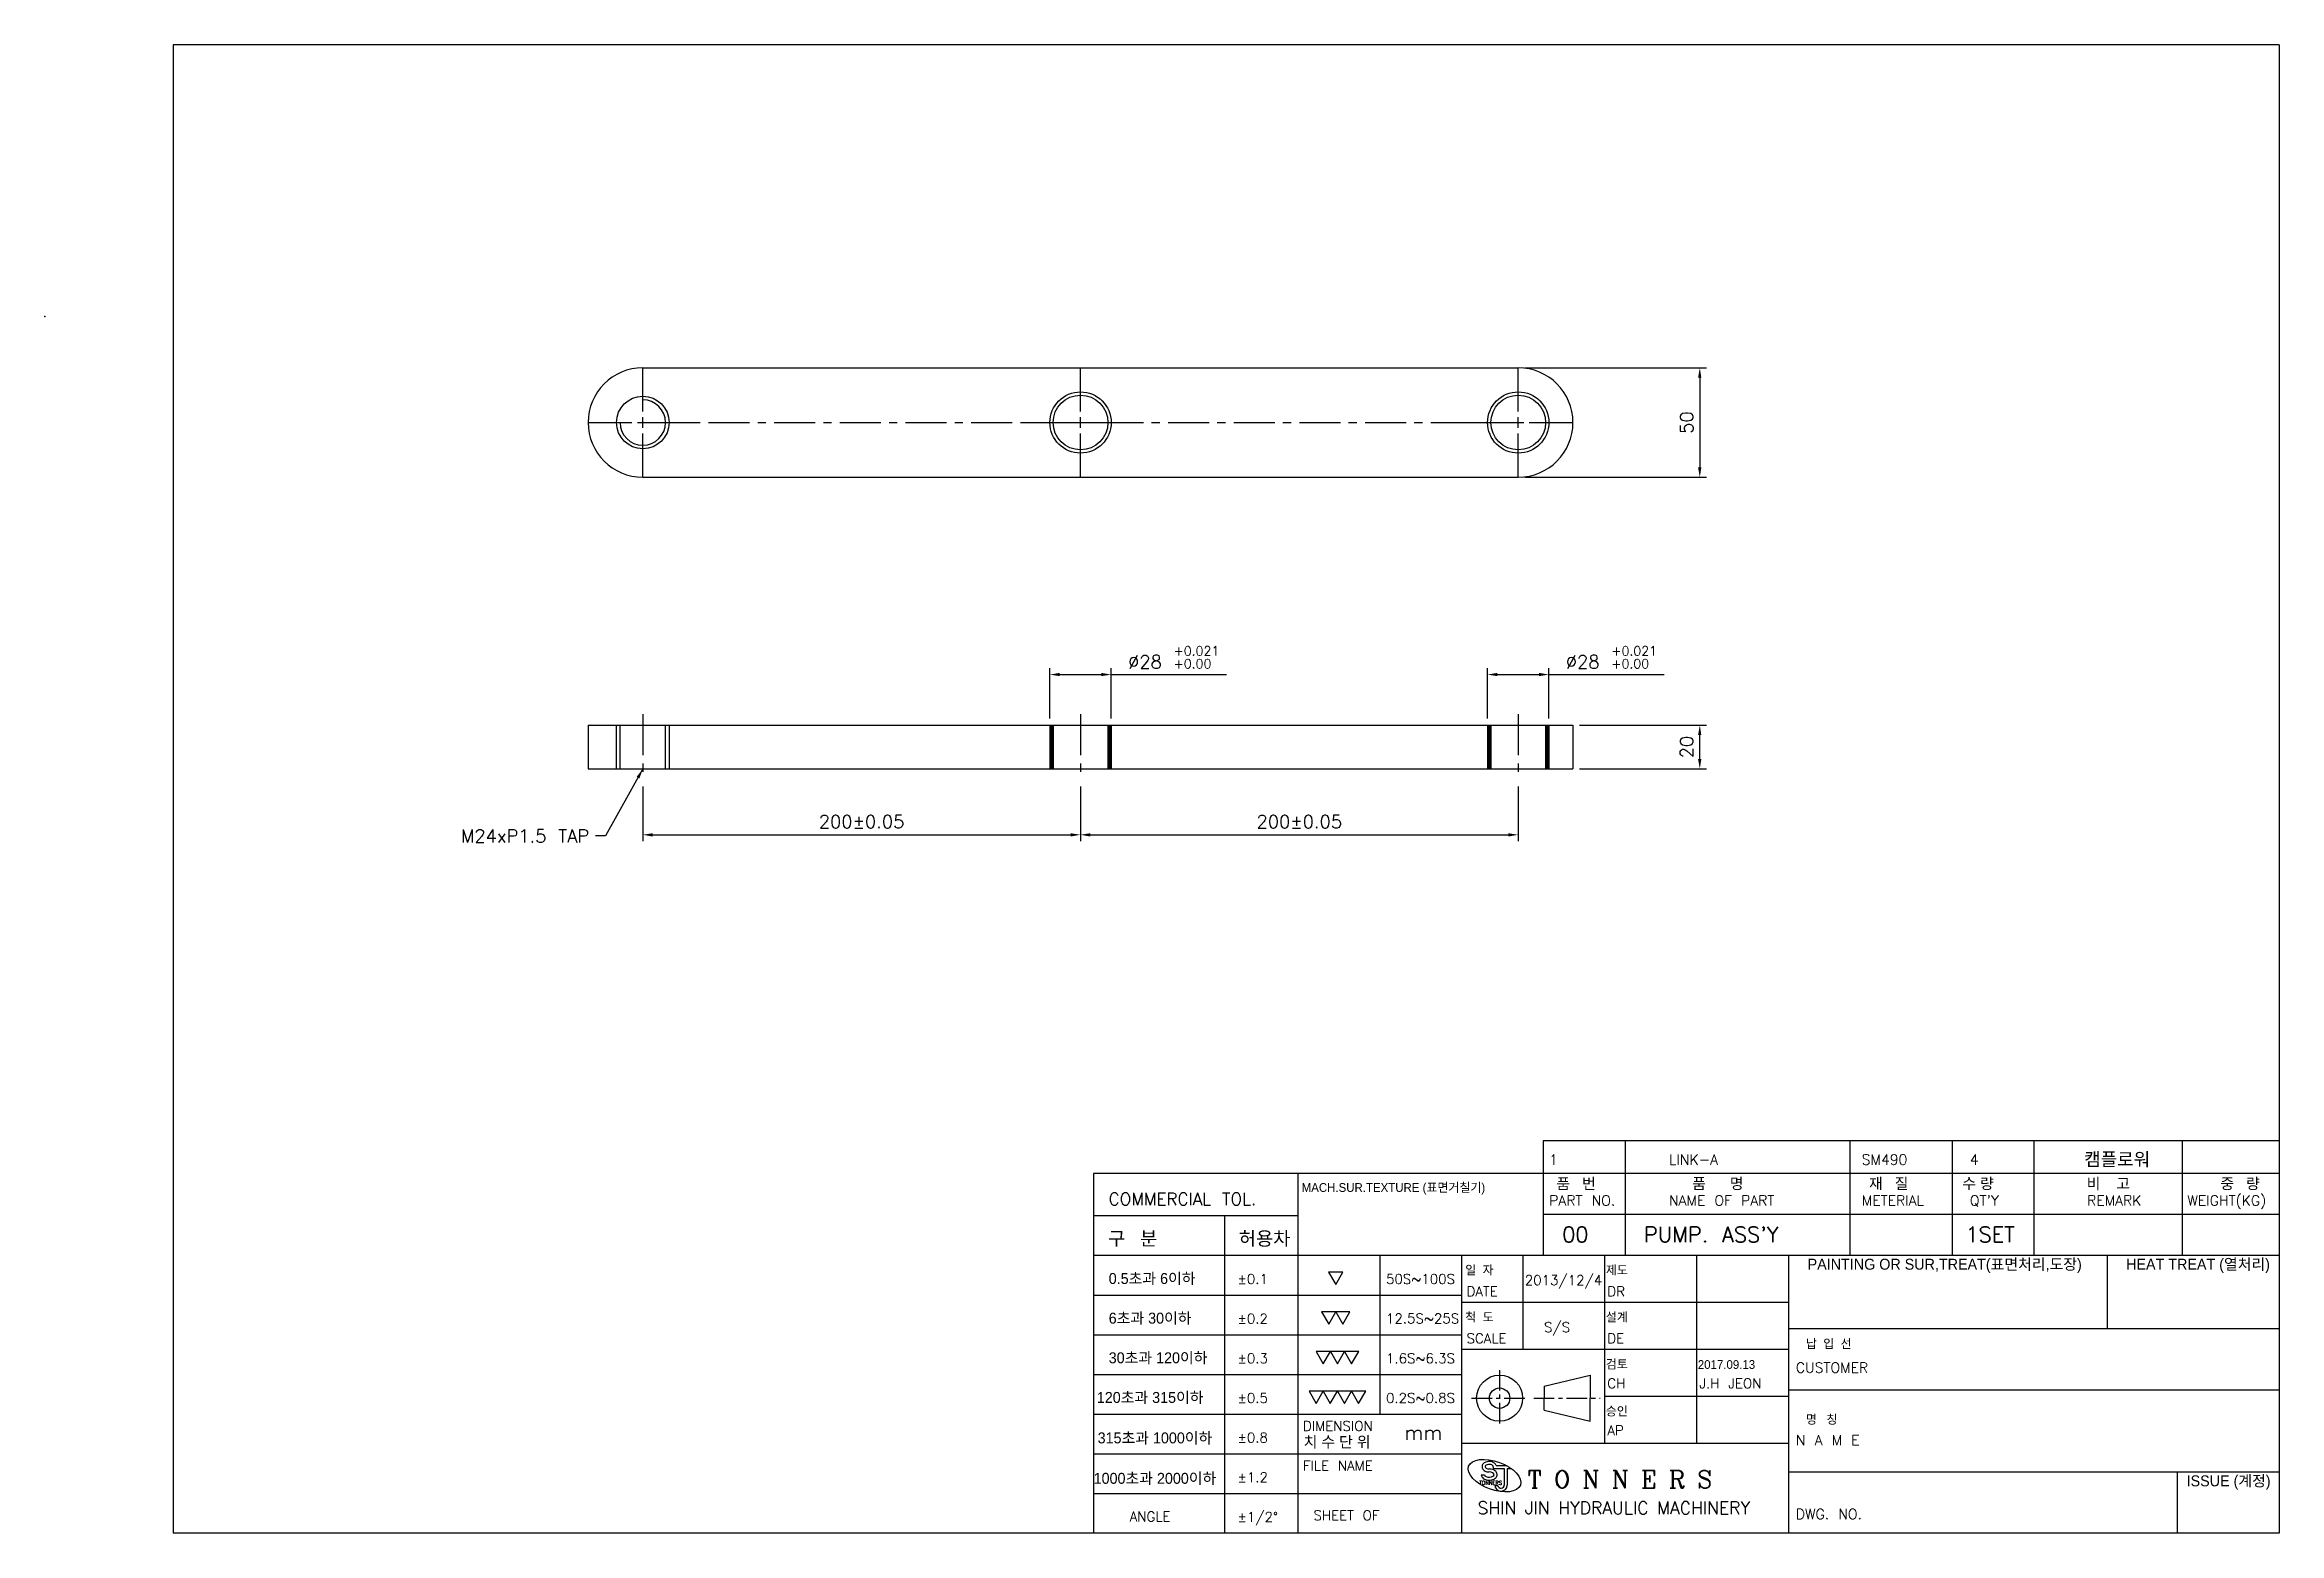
# Model space of a CAD drawing. Extents: x 2001 to 8872, y 8514 to 11880.
# Drawn here: x 2001 to 3022, y 8528 to 9208 of the extents above; entities that cross this region are included whole.
import ezdxf

# ---------------------------------------------------------------- set-up
doc = ezdxf.new("R2010")
doc.units = 0
doc.header["$LTSCALE"] = 15
doc.header["$MEASUREMENT"] = 0
for name, pattern in [('CENTER', [2, 1.25, -0.25, 0.25, -0.25]), ('CENTER2', [28.575, 19.05, -3.175, 3.175, -3.175]), ('PHANTOM2', [31.75, 15.875, -3.175, 3.175, -3.175, 3.175, -3.175])]:
    doc.linetypes.add(name, pattern=pattern)
for name, color, linetype in [('1', 1, 'CENTER'), ('3', 3, 'Continuous'), ('4', 4, 'Continuous'), ('DG', 4, 'Continuous'), ('RD', 1, 'Continuous')]:
    doc.layers.add(name, color=color, linetype=linetype)
doc.styles.add('HSG', font='romans.shx', dxfattribs={"bigfont": 'whgtxt.shx'})
doc.styles.add('ROMANC', font='romanc', dxfattribs={"height": 2})
doc.styles.add('ROMANS', font='txt.shx', dxfattribs={"bigfont": 'whgtxt.shx'})
doc.styles.get("Standard").update_dxf_attribs({"font": 'txt.shx'})
doc.dimstyles.new('ISO-25', dxfattribs={"dimtxt": 2.5, "dimasz": 2.5, "dimexe": 1.25, "dimexo": 0.625, "dimtad": 1, "dimtoh": 1, "dimdsep": 46, "dimtxsty": 'Standard', "dimcen": 2.5, "dimclrt": 6, "dimadec": 0, "dimazin": 0, "dimtfac": 1, "dimtmove": 0, "dimatfit": 3, "dimfxl": 1, "dimarcsym": 0})

msp = doc.modelspace()

# ---------------------------------------------------------------- texts
for s, height, p in [('1', 4.6708, (2688.77319, 8696.50232)), ('LINK-A', 4.670801, (2743.48343, 8696.50232)), ('SM490', 4.670801, (2831.5942, 8696.50232)), ('4', 4.6708, (2880.99919, 8696.50232)), ('COMMERCIAL TOL.', 5.6049611, (2487.48769, 8678.02521)), ('PART NO.', 4.670801, (2688.77319, 8677.81912)), ('NAME OF PART', 4.6708009, (2743.48343, 8677.81912)), ('METERIAL', 4.670801, (2831.5942, 8677.81912)), ("QT'Y", 4.670801, (2880.99919, 8677.81912)), ('REMARK', 4.670801, (2934.55359, 8677.81912)), ('WEIGHT(KG)', 4.670801, (2980.38406, 8677.81912)), ('00', 7.006201, (2694.73258, 8661.11204)), ("PUMP. ASS'Y", 7.0062013, (2732.09899, 8661.11204)), ('1SET', 7.006201, (2878.98534, 8661.11204)), ('%%P0.1', 4.483969, (2546.41741, 8642.00501)), ('50S~100S', 4.483969, (2614.21435, 8642.00501)), ('DATE', 4.483969, (2651.00968, 8636.34271)), ('2013/12/4', 4.483969, (2677.63441, 8641.46568)), ('DR', 4.483969, (2715.33481, 8636.34271)), ('%%P0.2', 4.483969, (2546.41741, 8623.8823)), ('12.5S~25S', 4.483969, (2614.21435, 8623.97572)), ('SCALE', 4.483969, (2651.00968, 8614.85703)), ('S/S', 4.483969, (2686.43511, 8619.98)), ('DE', 4.483969, (2715.33481, 8614.85703)), ('%%P0.3', 4.483969, (2546.41741, 8605.75959)), ('1.6S~6.3S', 4.483969, (2614.21435, 8605.75959)), ('CH', 4.483969, (2715.33481, 8594.3055)), ('J.H JEON', 4.483969, (2757.37202, 8594.3055)), ('CUSTOMER', 4.670801, (2801.48683, 8601.41665)), ('%%P0.5', 4.483969, (2546.41741, 8587.63689)), ('0.2S~0.8S', 4.483969, (2614.21435, 8587.63689)), ('DIMENSION', 4.483969, (2576.27687, 8574.84166)), ('AP', 4.483969, (2715.33481, 8572.81982)), ('%%P0.8', 4.483969, (2546.41741, 8569.51418)), ('mm', 6.725953, (2622.65022, 8570.70448)), ('N A M E', 4.670801, (2801.48683, 8568.26623)), ('FILE NAME', 4.483969, (2576.27687, 8556.71895)), ('%%P1.2', 4.483969, (2546.41741, 8551.39147)), ('ANGLE', 4.483969, (2497.11031, 8533.45005)), ('%%P1/2%%D', 4.483969, (2546.41741, 8533.26877)), ('SHEET OF', 4.483969, (2581.08786, 8534.01661)), ('DWG. NO.', 4.670801, (2801.48683, 8534.5019))]:
    msp.add_text(s, height=height).set_placement(p)
at = {"linetype": 'Continuous', "style": 'ROMANC'}
msp.add_text('T O N N E R S', height=8.0039234, dxfattribs=at).set_placement((2678.89347, 8548.65829))
at = {"layer": '3'}
for s, height, style, p in [('TONNERS', 1.702158, 'ROMANS', (2656.84407, 8550.25601)), ('SHIN JIN HYDRAULIC MACHINERY', 5.7311719, 'HSG', (2656.06743, 8536.77131))]:
    msp.add_text(s, height=height, dxfattribs=dict(at, style=style)).set_placement(p)
at = {"layer": '3', "color": 7, "attachment_point": 4}
for s, insert, char_height in [('\\f굴림|b0|i0|c129|p2;품   번', (2692.05448, 8687.63076), 5.00175), ('\\f굴림|b0|i0|c129|p2;품      명', (2754.12412, 8687.63076), 5.00175), ('\\f굴림|b0|i0|c129|p2;재   질', (2834.88943, 8687.63076), 5.00175), ('\\f굴림|b0|i0|c129|p2;수 량', (2877.51922, 8687.63076), 5.00175), ('\\f굴림|b0|i0|c129|p2;비    고', (2934.35893, 8687.63076), 5.00175), ('\\f굴림|b0|i0|c129|p2;중   량', (2995.46162, 8687.63076), 5.00175), ('\\f굴림|b0|i0|c129|p2;MACH.SUR.TEXTURE (표면거칠기)', (2575.68555, 8685.4761), 4.0014), ('\\f굴림|b0|i0|c129|p2;구   분', (2487.20088, 8662.42452), 6.2521875), ('\\f굴림|b0|i0|c129|p2;허용차', (2546.98713, 8662.42452), 6.2521875), ('\\f굴림|b0|i0|c129|p2;일  자', (2650.41837, 8648.1097), 4.0014), ('\\f굴림|b0|i0|c129|p2;제도', (2714.65045, 8648.1097), 4.0014), ('\\f굴림|b0|i0|c129|p2;PAINTING OR SUR,TREAT(표면처리,도장)', (2806.86463, 8650.26435), 5.00175), ('\\f굴림|b0|i0|c129|p2;HEAT TREAT (열처리)', (2952.39321, 8650.26435), 5.00175), ('\\f굴림|b0|i0|c129|p2;0.5초과 6이하', (2487.52432, 8644.21512), 5.00175), ('\\f굴림|b0|i0|c129|p2;6초과 30이하', (2487.52432, 8626.09241), 5.00175), ('\\f굴림|b0|i0|c129|p2;척  도', (2650.41837, 8626.62401), 4.0014), ('\\f굴림|b0|i0|c129|p2;설계', (2714.65045, 8626.62401), 4.0014), ('\\f굴림|b0|i0|c129|p2;30초과 120이하', (2487.52432, 8607.9697), 5.00175), ('\\f굴림|b0|i0|c129|p2;검토', (2714.65045, 8605.13833), 4.0014), ('\\f굴림|b0|i0|c129|p2;납  입  선', (2806.06603, 8614.47993), 4.0014), ('{\\fGulim|b0|i0|c129|p2;2017.09.13}', (2756.68766, 8605.13833), 4.0014), ('\\f굴림|b0|i0|c129|p2;120초과 315이하', (2482.08644, 8589.84699), 5.00175), ('\\f굴림|b0|i0|c129|p2;승인', (2714.65045, 8583.65264), 4.0014), ('\\f굴림|b0|i0|c129|p2;명   칭', (2806.06603, 8579.89234), 4.0014), ('\\f굴림|b0|i0|c129|p2;315초과 1000이하', (2482.44897, 8571.36207), 5.00175), ('\\f굴림|b0|i0|c129|p2;치 수 단 위', (2576.59004, 8569.551), 5.00175), ('\\f굴림|b0|i0|c129|p2;1000초과 2000이하', (2480.63104, 8552.87715), 5.00175), ('\\f굴림|b0|i0|c129|p2;ISSUE (계정)', (2980.02554, 8551.24337), 5.00175)]:
    msp.add_mtext(s, dxfattribs=dict(at, insert=insert, char_height=char_height))
at = {"layer": '4', "color": 7, "linetype": 'PHANTOM2', "insert": (2250.08511, 8843.74441), "char_height": 6, "attachment_point": 9}
msp.add_mtext('M24xP1.5 TAP', dxfattribs=at)
at = {"layer": '4', "color": 6, "linetype": 'PHANTOM2', "insert": (2933.23202, 8702.00847), "char_height": 6, "width": 31.9110519, "attachment_point": 1}
msp.add_mtext('캠플로워', dxfattribs=at)

# ---------------------------------------------------------------- blocks, each defined once
blk = doc.blocks.new('*U309')
at = {"layer": '4', "color": 0, "linetype": 'CENTER2', "transparency": 16777216}
for p, q in [((0, 5), (0, 25.12)), ((-25.12, 0), (-5, 0)), ((5, 0), (25.12, 0)), ((0, -25.12), (0, -5))]:
    blk.add_line(p, q, dxfattribs=at)
at = {"layer": '4', "color": 0, "linetype": 'Continuous', "transparency": 16777216}
for p, q in [((-2.5, 0), (2.5, 0)), ((0, -2.5), (0, 2.5))]:
    blk.add_line(p, q, dxfattribs=at)
blk = doc.blocks.new('*U310')
at = {"layer": '4', "color": 0, "linetype": 'CENTER2', "transparency": 16777216}
for p, q in [((0, 5), (0, 25.12)), ((-25.12, 0), (-5, 0)), ((5, 0), (25.12, 0)), ((0, -25.12), (0, -5))]:
    blk.add_line(p, q, dxfattribs=at)
at = {"layer": '4', "color": 0, "linetype": 'Continuous', "transparency": 16777216}
for p, q in [((-2.5, 0), (2.5, 0)), ((0, -2.5), (0, 2.5))]:
    blk.add_line(p, q, dxfattribs=at)
blk = doc.blocks.new('*U311')
at = {"layer": '4', "color": 0, "linetype": 'CENTER2', "transparency": 16777216}
for p, q in [((0, 5), (0, 25.12)), ((-25.12, 0), (-5, 0)), ((5, 0), (25.12, 0)), ((0, -25.12), (0, -5))]:
    blk.add_line(p, q, dxfattribs=at)
at = {"layer": '4', "color": 0, "linetype": 'Continuous', "transparency": 16777216}
for p, q in [((-2.5, 0), (2.5, 0)), ((0, -2.5), (0, 2.5))]:
    blk.add_line(p, q, dxfattribs=at)
blk = doc.blocks.new('*U312')
at = {"layer": '1', "color": 0, "transparency": 16777216}
blk.add_line((0, 15), (0, -15), dxfattribs=at)
blk = doc.blocks.new('*U313')
at = {"layer": '1', "color": 0, "transparency": 16777216}
blk.add_line((0, 15), (0, -15), dxfattribs=at)
blk = doc.blocks.new('*U314')
at = {"layer": '1', "color": 0, "transparency": 16777216}
blk.add_line((0, 15), (0, -15), dxfattribs=at)
blk = doc.blocks.new('*D315')
at = {"layer": '4', "color": 4, "lineweight": -2, "transparency": 16777216}
for p, q in [((2677.6, 9060.7), (2760.6, 9060.7)), ((2757.6, 9056.2), (2757.6, 9015.2)), ((2677.6, 9010.7), (2760.6, 9010.7))]:
    blk.add_line(p, q, dxfattribs=at)
at = {"layer": '4', "color": 4, "transparency": 16777216}
for points in [[(2756.8, 9056.2), (2758.3, 9056.2), (2757.6, 9060.7)], [(2756.8, 9015.2), (2758.3, 9015.2), (2757.6, 9010.7)]]:
    blk.add_solid(points, dxfattribs=at)
at = {"layer": 'Defpoints', "color": 0, "transparency": 16777216}
for p in [(2674.6, 9060.7), (2674.6, 9010.7), (2757.6, 9010.7)]:
    blk.add_point(p, dxfattribs=at)
at = {"layer": '4', "color": 7, "transparency": 16777216, "insert": (2751.6, 9035.7), "char_height": 6, "attachment_point": 5, "rotation": 90}
blk.add_mtext('50', dxfattribs=at)
blk = doc.blocks.new('*D316')
at = {"layer": '4', "color": 4, "lineweight": -2, "transparency": 16777216}
for p, q in [((2702.6, 8897.4), (2760.6, 8897.4)), ((2757.6, 8881.9), (2757.6, 8892.9)), ((2702.6, 8877.4), (2760.6, 8877.4))]:
    blk.add_line(p, q, dxfattribs=at)
at = {"layer": '4', "color": 4, "transparency": 16777216}
for points in [[(2756.8, 8892.9), (2758.3, 8892.9), (2757.6, 8897.4)], [(2756.8, 8881.9), (2758.3, 8881.9), (2757.6, 8877.4)]]:
    blk.add_solid(points, dxfattribs=at)
at = {"layer": 'Defpoints', "color": 0, "transparency": 16777216}
for p in [(2699.6, 8897.4), (2757.6, 8897.4), (2699.6, 8877.4)]:
    blk.add_point(p, dxfattribs=at)
at = {"layer": '4', "color": 7, "transparency": 16777216, "insert": (2751.6, 8887.4), "char_height": 6, "attachment_point": 5, "rotation": 90}
blk.add_mtext('20', dxfattribs=at)
blk = doc.blocks.new('*D317')
at = {"layer": '4', "color": 4, "lineweight": -2, "transparency": 16777216}
for p, q in [((2274.6, 8869.4), (2274.6, 8844.3)), ((2474.6, 8869.4), (2474.6, 8844.3)), ((2279.1, 8847.3), (2470.1, 8847.3))]:
    blk.add_line(p, q, dxfattribs=at)
at = {"layer": '4', "color": 4, "transparency": 16777216}
for points in [[(2279.1, 8848), (2279.1, 8846.5), (2274.6, 8847.3)], [(2470.1, 8848), (2470.1, 8846.5), (2474.6, 8847.3)]]:
    blk.add_solid(points, dxfattribs=at)
at = {"layer": 'Defpoints', "color": 0, "transparency": 16777216}
for p in [(2274.6, 8872.4), (2474.6, 8872.4), (2474.6, 8847.3)]:
    blk.add_point(p, dxfattribs=at)
at = {"layer": '4', "color": 7, "transparency": 16777216, "insert": (2374.6, 8853.3), "char_height": 6, "attachment_point": 5}
blk.add_mtext('200%%P0.05', dxfattribs=at)
blk = doc.blocks.new('*D318')
at = {"layer": '4', "color": 4, "lineweight": -2, "transparency": 16777216}
for p, q in [((2474.6, 8869.4), (2474.6, 8844.3)), ((2674.6, 8869.4), (2674.6, 8844.3)), ((2479.1, 8847.3), (2670.1, 8847.3))]:
    blk.add_line(p, q, dxfattribs=at)
at = {"layer": '4', "color": 4, "transparency": 16777216}
for points in [[(2479.1, 8848), (2479.1, 8846.5), (2474.6, 8847.3)], [(2670.1, 8848), (2670.1, 8846.5), (2674.6, 8847.3)]]:
    blk.add_solid(points, dxfattribs=at)
at = {"layer": 'Defpoints', "color": 0, "transparency": 16777216}
for p in [(2474.6, 8872.4), (2674.6, 8872.4), (2674.6, 8847.3)]:
    blk.add_point(p, dxfattribs=at)
at = {"layer": '4', "color": 7, "transparency": 16777216, "insert": (2574.6, 8853.3), "char_height": 6, "attachment_point": 5}
blk.add_mtext('200%%P0.05', dxfattribs=at)
blk = doc.blocks.new('*D320')
at = {"layer": '4', "color": 4, "lineweight": -2, "transparency": 16777216}
for p, q in [((2460.6, 8900.4), (2460.6, 8923.5)), ((2465.1, 8920.5), (2484.1, 8920.5)), ((2488.6, 8900.4), (2488.6, 8923.5)), ((2488.6, 8920.5), (2541.3, 8920.5))]:
    blk.add_line(p, q, dxfattribs=at)
at = {"layer": '4', "color": 4, "transparency": 16777216}
for points in [[(2465.1, 8921.3), (2465.1, 8919.8), (2460.6, 8920.5)], [(2484.1, 8921.3), (2484.1, 8919.8), (2488.6, 8920.5)]]:
    blk.add_solid(points, dxfattribs=at)
at = {"layer": 'Defpoints', "color": 0, "transparency": 16777216}
for p in [(2488.6, 8920.5), (2460.6, 8897.4), (2488.6, 8897.4)]:
    blk.add_point(p, dxfattribs=at)
at = {"layer": '4', "color": 7, "transparency": 16777216, "insert": (2517.2, 8928.4), "char_height": 6, "attachment_point": 5}
blk.add_mtext('∅28 {\\H0.7x;\\S+0.021^ +0.00;}', dxfattribs=at)
blk = doc.blocks.new('*D321')
at = {"layer": '4', "color": 4, "lineweight": -2, "transparency": 16777216}
for p, q in [((2660.6, 8900.4), (2660.6, 8923.5)), ((2665.1, 8920.5), (2684.1, 8920.5)), ((2688.6, 8900.4), (2688.6, 8923.5)), ((2688.6, 8920.5), (2741.3, 8920.5))]:
    blk.add_line(p, q, dxfattribs=at)
at = {"layer": '4', "color": 4, "transparency": 16777216}
for points in [[(2665.1, 8921.3), (2665.1, 8919.8), (2660.6, 8920.5)], [(2684.1, 8921.3), (2684.1, 8919.8), (2688.6, 8920.5)]]:
    blk.add_solid(points, dxfattribs=at)
at = {"layer": 'Defpoints', "color": 0, "transparency": 16777216}
for p in [(2688.6, 8920.5), (2660.6, 8897.4), (2688.6, 8897.4)]:
    blk.add_point(p, dxfattribs=at)
at = {"layer": '4', "color": 7, "transparency": 16777216, "insert": (2717.2, 8928.4), "char_height": 6, "attachment_point": 5}
blk.add_mtext('∅28 {\\H0.7x;\\S+0.021^ +0.00;}', dxfattribs=at)

# ---------------------------------------------------------------- dimensions: what is measured, and where the dimension line sits
at = {"layer": '4'}
for base, p1, p2, picture, middle in [((2757.57942, 9010.72167), (2674.64022, 9060.72167), (2674.64022, 9010.72167), '*D315', (2751.57942, 9035.72167)), ((2757.57942, 8897.36535), (2699.64022, 8877.36535), (2699.64022, 8897.36535), '*D316', (2751.57942, 8887.36535))]:
    dim = msp.add_linear_dim(base=base, p1=p1, p2=p2, angle=90, dimstyle='ISO-25', override={"dimscale": 1.5, "dimtxt": 4, "dimasz": 3, "dimexe": 2, "dimexo": 2, "dimgap": 2, "dimtoh": 0, "dimcen": 0, "dimclrd": 4, "dimclre": 4, "dimclrt": 7, "dimfxl": 0.5}, dxfattribs=at)
    dim.commit()
    dim.dimension.update_dxf_attribs({"geometry": picture, "text_midpoint": middle})
for base, p1, p2, text, picture, middle in [((2488.64022, 8920.51984), (2460.64022, 8897.36535), (2488.64022, 8897.36535), '%%C28 {\\H0.7x;\\S+0.021~++0.00;}', '*D320', (2517.24022, 8928.41984)), ((2688.64022, 8920.51984), (2660.64022, 8897.36535), (2688.64022, 8897.36535), '%%C28 {\\H0.7x;\\S+0.021~++0.00;}', '*D321', (2717.24022, 8928.41984)), ((2474.64022, 8847.29763), (2274.64022, 8872.36535), (2474.64022, 8872.36535), '<>%%P0.05', '*D317', (2374.64022, 8853.29763)), ((2674.64022, 8847.29763), (2474.64022, 8872.36535), (2674.64022, 8872.36535), '<>%%P0.05', '*D318', (2574.64022, 8853.29763))]:
    dim = msp.add_linear_dim(base=base, p1=p1, p2=p2, text=text, dimstyle='ISO-25', override={"dimscale": 1.5, "dimtxt": 4, "dimasz": 3, "dimexe": 2, "dimexo": 2, "dimgap": 2, "dimtoh": 0, "dimcen": 0, "dimclrd": 4, "dimclre": 4, "dimclrt": 7, "dimfxl": 0.5}, dxfattribs=at)
    dim.commit()
    dim.dimension.update_dxf_attribs({"geometry": picture, "text_midpoint": middle})

# ---------------------------------------------------------------- hatches: boundary and pattern name
at = {"layer": '4', "linetype": 'PHANTOM2'}
h = msp.add_hatch(dxfattribs=at)
h.set_pattern_fill('ANSI31', color=6)
h.paths.add_polyline_path([(2462.14022, 8897.36535), (2460.64022, 8897.36535), (2460.64022, 8877.36535), (2462.14022, 8877.36535)])
h.paths.add_polyline_path([(2488.64022, 8897.36535), (2487.14022, 8897.36535), (2487.14022, 8877.36535), (2488.64022, 8877.36535)])
h.paths.add_polyline_path([(2688.64022, 8897.36535), (2687.14022, 8897.36535), (2687.14022, 8877.36535), (2688.64022, 8877.36535)])
h.paths.add_polyline_path([(2662.14022, 8897.36535), (2660.64022, 8897.36535), (2660.64022, 8877.36535), (2662.14022, 8877.36535)])

# ---------------------------------------------------------------- linework, layer by layer
at = {"color": 6}
for p, q in [((2060.10199, 9208.41861), (2060.10199, 8528.01861)), ((3022.38199, 9208.41861), (2060.10199, 9208.41861)), ((3022.38199, 9208.41861), (3022.38199, 8528.01861)), ((2686.08433, 8707.4308), (2686.08433, 8655.06439)), ((3022.38199, 8707.4308), (2686.08433, 8707.4308)), ((2723.45073, 8707.4308), (2723.45073, 8655.06439)), ((2826.20835, 8707.4308), (2826.20835, 8655.06439)), ((2872.91636, 8707.4308), (2872.91636, 8655.06439)), ((2910.28277, 8707.4308), (2910.28277, 8655.06439)), ((2978.00938, 8707.4308), (2978.00938, 8655.06439)), ((3022.38199, 8692.4308), (2686.08433, 8692.4308)), ((3022.38199, 8673.7476), (2686.08433, 8673.7476)), ((3022.38199, 8655.06439), (2573.98511, 8655.06439)), ((2611.35151, 8655.06439), (2611.35151, 8582.38673)), ((2714.10913, 8655.06439), (2714.10913, 8569.12166)), ((2648.71792, 8636.75485), (2573.98511, 8636.75485)), ((2798.18355, 8633.57871), (2648.71792, 8633.57871)), ((2648.71792, 8618.63215), (2573.98511, 8618.63215)), ((3022.38199, 8621.43463), (2798.18355, 8621.43463)), ((2798.18355, 8612.09303), (2648.71792, 8612.09303)), ((2648.71792, 8600.50944), (2573.98511, 8600.50944)), ((2798.18355, 8590.60734), (2714.10913, 8590.60734)), ((3022.38199, 8593.40982), (2798.18355, 8593.40982)), ((2648.71792, 8582.38673), (2573.98511, 8582.38673)), ((2798.18355, 8569.12166), (2648.71792, 8569.12166)), ((2648.71792, 8564.26402), (2573.98511, 8564.26402)), ((2648.71792, 8546.14132), (2573.98511, 8546.14132)), ((3022.38199, 8556.04341), (2798.18355, 8556.04341)), ((3022.38199, 8528.01861), (2060.10199, 8528.01861))]:
    msp.add_line(p, q, dxfattribs=at)
at = {"color": 5}
for p, q in [((3022.38199, 8692.4308), (2480.56909, 8692.4308)), ((2480.56909, 8692.4308), (2480.56909, 8528.01861)), ((2573.98511, 8692.4308), (2573.98511, 8528.01861)), ((2540.35534, 8673.1871), (2540.35534, 8528.01861)), ((2648.71792, 8655.06439), (2648.71792, 8528.01861)), ((2676.74273, 8655.06439), (2676.74273, 8612.09303)), ((2756.14634, 8655.06439), (2756.14634, 8569.12166)), ((2798.18355, 8655.06439), (2798.18355, 8528.01861)), ((2943.71213, 8655.06439), (2943.71213, 8621.43463)), ((2975.67398, 8556.04341), (2975.67398, 8528.01861))]:
    msp.add_line(p, q, dxfattribs=at)
for p, q in [((2686.41356, 8595.25199), (2707.43217, 8600.31082)), ((2707.43217, 8600.31082), (2707.43217, 8589.80152)), ((2686.41356, 8595.25199), (2686.41356, 8589.80152)), ((2686.41356, 8584.35106), (2686.41356, 8589.80152)), ((2707.43217, 8579.29222), (2707.43217, 8589.80152)), ((2686.41356, 8584.35106), (2707.43217, 8579.29222))]:
    msp.add_line(p, q)
for radius in [10.5093, 4.6708]:
    msp.add_circle((2666.12045, 8589.80152), radius)
at = {"color": 2}
msp.add_arc((2274.64022, 9035.72167), 10.3762, 180, 90, dxfattribs=at)
at = {"layer": '1'}
msp.add_line((2274.64022, 9035.72167), (2674.64022, 9035.72167), dxfattribs=at)
at = {"layer": '1', "ltscale": 0.5}
for p, q in [((2666.12045, 8602.64622), (2666.12045, 8576.95682)), ((2653.27575, 8589.80152), (2678.96515, 8589.80152)), ((2681.74276, 8589.80152), (2712.10297, 8589.80152))]:
    msp.add_line(p, q, dxfattribs=at)
at = {"layer": '3'}
for p, q in [((2274.64022, 9060.72167), (2674.64022, 9060.72167)), ((2274.64022, 9010.72167), (2674.64022, 9010.72167)), ((2249.64022, 8897.36535), (2249.64022, 8877.36535)), ((2249.64022, 8897.36535), (2699.64022, 8897.36535)), ((2262.64022, 8877.36535), (2262.64022, 8897.36535)), ((2286.64022, 8897.36535), (2286.64022, 8877.36535)), ((2460.64022, 8897.36535), (2460.64022, 8877.36535)), ((2488.64022, 8897.36535), (2488.64022, 8877.36535)), ((2660.64022, 8897.36535), (2660.64022, 8877.36535)), ((2688.64022, 8897.36535), (2688.64022, 8877.36535)), ((2699.64022, 8897.36535), (2699.64022, 8877.36535)), ((2249.64022, 8877.36535), (2699.64022, 8877.36535)), ((2663.2531, 8558.4663), (2663.2531, 8557.57402)), ((2663.2531, 8557.57402), (2668.27847, 8557.57402)), ((2664.56522, 8558.94665), (2669.35685, 8558.94665)), ((2668.27847, 8557.57402), (2668.27847, 8550.02858)), ((2669.65109, 8557.57402), (2669.65109, 8550.02858)), ((2669.65109, 8557.57402), (2671.51942, 8557.57402)), ((2657.76345, 8554.69152), (2659.15159, 8554.69152)), ((2663.95141, 8549.84202), (2665.33658, 8549.84202))]:
    msp.add_line(p, q, dxfattribs=at)
for centre, radius in [((2274.64022, 9035.72167), 12), ((2474.64022, 9035.72167), 14), ((2674.64022, 9035.72167), 14)]:
    msp.add_circle(centre, radius, dxfattribs=at)
for centre, radius, start, end in [((2274.64022, 9035.72167), 25, 90, 270), ((2674.64022, 9035.72167), 25, 270, 90), ((2666.79455, 8550.13988), 2.85871, 185.98083333, 357.76871711), ((2666.79455, 8550.13988), 1.48809, 191.54669265, 355.71064686)]:
    msp.add_arc(centre, radius, start, end, dxfattribs=at)
msp.add_ellipse((2663.7959, 8554.37124), major_axis=(-11.82354, 4.30342), ratio=0.5151515152, dxfattribs=at)
for centre, major_axis, ratio, start_param, end_param in [((2661.36574, 8558.4663), (-1.88735, 0), 0.5454545455, 3.1415926536, 7.8544860671), ((2661.36574, 8554.8631), (2.2371, 0), 0.5368754922, 3.2849402225, 7.853981634)]:
    msp.add_ellipse(centre, major_axis=major_axis, ratio=ratio, start_param=start_param, end_param=end_param, dxfattribs=at)
for points, knots in [([(2657.76345, 8554.69152), (2657.77632, 8554.54219), (2657.8056, 8554.39527), (2657.90872, 8554.06448), (2657.99444, 8553.88801), (2658.1959, 8553.57393), (2658.3114, 8553.43581), (2658.67787, 8553.07348), (2658.95022, 8552.89403), (2659.52225, 8552.60997), (2659.82373, 8552.50582), (2660.44612, 8552.3568), (2660.76711, 8552.31241), (2661.58143, 8552.27181), (2662.07727, 8552.31203), (2662.90476, 8552.50174), (2663.24644, 8552.62036), (2663.81407, 8552.91831), (2664.04947, 8553.07725), (2664.43029, 8553.44079), (2664.5844, 8553.62878), (2664.83206, 8554.07343), (2664.92383, 8554.33187), (2664.99415, 8554.87953), (2664.97058, 8555.16525), (2664.82157, 8555.68431), (2664.69944, 8555.91652), (2664.4106, 8556.31088), (2664.24428, 8556.47497), (2663.8919, 8556.75365), (2663.70521, 8556.86868), (2663.12717, 8557.15934), (2662.71434, 8557.28451), (2661.98495, 8557.41095), (2661.67535, 8557.4369), (2661.36574, 8557.43683)], [6.3289611732, 6.3289611732, 6.3289611732, 6.3289611732, 6.4490060843, 6.4490060843, 6.6148268615, 6.6148268615, 6.7806476387, 6.7806476387, 7.1075597148, 7.1075597148, 7.4344717909, 7.4344717909, 7.761383867, 7.761383867, 8.2575558055, 8.2575558055, 8.6280926345, 8.6280926345, 8.9124739298, 8.9124739298, 9.1342140322, 9.1342140322, 9.3559541347, 9.3559541347, 9.5776942371, 9.5776942371, 9.7994343396, 9.7994343396, 10.0211744421, 10.0211744421, 10.2429145445, 10.2429145445, 10.6832390877, 10.6832390877, 10.995567858, 10.995567858, 10.995567858, 10.995567858]), ([(2664.56522, 8558.94665), (2664.55806, 8558.97499), (2664.55029, 8559.00304), (2664.46822, 8559.27464), (2664.35106, 8559.49136), (2664.07806, 8559.85757), (2663.92254, 8560.00884), (2663.596, 8560.2642), (2663.42438, 8560.36869), (2662.89338, 8560.63256), (2662.51754, 8560.74333), (2661.74564, 8560.86997), (2661.34967, 8560.88438), (2660.56837, 8560.81799), (2660.18354, 8560.73791), (2659.55245, 8560.50178), (2659.29661, 8560.37323), (2658.86866, 8560.06421), (2658.68971, 8559.9006), (2658.40595, 8559.52969), (2658.29407, 8559.3344), (2658.14599, 8558.91236), (2658.10577, 8558.6898), (2658.10577, 8558.4663), (2658.10577, 8558.2674), (2658.13742, 8558.06905), (2658.25161, 8557.7024), (2658.33333, 8557.53427), (2658.52445, 8557.23629), (2658.63363, 8557.10596), (2658.97827, 8556.76576), (2659.23195, 8556.59999), (2659.75933, 8556.34052), (2660.03481, 8556.24723), (2660.60022, 8556.11616), (2660.89024, 8556.07884), (2661.24302, 8556.06538), (2661.30439, 8556.06419), (2661.36574, 8556.06416)], [3.2796202108, 3.2796202108, 3.2796202108, 3.2796202108, 3.3049468591, 3.3049468591, 3.5277990788, 3.5277990788, 3.7506512986, 3.7506512986, 3.9735035183, 3.9735035183, 4.420215614, 4.420215614, 4.8669277096, 4.8669277096, 5.3136398053, 5.3136398053, 5.6362606017, 5.6362606017, 5.887868575, 5.887868575, 6.0940976344, 6.0940976344, 6.2831853072, 6.2831853072, 6.2831853072, 6.4514579663, 6.4514579663, 6.6197306254, 6.6197306254, 6.7880032846, 6.7880032846, 7.1200511151, 7.1200511151, 7.4520989457, 7.4520989457, 7.7841467762, 7.7841467762, 7.8539873525, 7.8539873525, 7.8539873525, 7.8539873525])]:
    msp.add_open_spline(points, degree=3, knots=knots, dxfattribs=at)
at = {"layer": '4'}
for p, q in [((2462.14022, 8897.36535), (2462.14022, 8877.36535)), ((2487.14022, 8897.36535), (2487.14022, 8877.36535)), ((2662.14022, 8897.36535), (2662.14022, 8877.36535)), ((2687.14022, 8897.36535), (2687.14022, 8877.36535))]:
    msp.add_line(p, q, dxfattribs=at)
at = {"layer": '4', "color": 5}
for p, q in [((2573.98511, 8673.1871), (2480.56909, 8673.1871)), ((2573.98511, 8655.06439), (2480.56909, 8655.06439)), ((2573.98511, 8636.75485), (2480.56909, 8636.75485)), ((2573.98511, 8618.63215), (2480.56909, 8618.63215)), ((2573.98511, 8600.50944), (2480.56909, 8600.50944)), ((2573.98511, 8582.38673), (2480.56909, 8582.38673)), ((2573.98511, 8564.26402), (2480.56909, 8564.26402)), ((2573.98511, 8546.14132), (2480.56909, 8546.14132))]:
    msp.add_line(p, q, dxfattribs=at)
at = {"layer": '4'}
for points in [[(2591.23754, 8641.71829), (2594.47357, 8647.32325), (2588.00152, 8647.32325)], [(2588.03832, 8623.59559), (2591.27434, 8629.20055), (2584.80229, 8629.20055)], [(2594.51037, 8623.59559), (2597.74639, 8629.20055), (2591.27434, 8629.20055)], [(2585.55003, 8605.47288), (2588.78605, 8611.07784), (2582.314, 8611.07784)], [(2592.02208, 8605.47288), (2595.2581, 8611.07784), (2588.78605, 8611.07784)], [(2598.49413, 8605.47288), (2601.73015, 8611.07784), (2595.2581, 8611.07784)], [(2582.2772, 8587.35017), (2585.51323, 8592.95513), (2579.04118, 8592.95513)], [(2588.74925, 8587.35017), (2591.98528, 8592.95513), (2585.51323, 8592.95513)], [(2595.2213, 8587.35017), (2598.45733, 8592.95513), (2591.98528, 8592.95513)], [(2601.69336, 8587.35017), (2604.92938, 8592.95513), (2598.45733, 8592.95513)]]:
    msp.add_lwpolyline(points, close=True, dxfattribs=at)
for centre in [(2474.64022, 9035.72167), (2674.64022, 9035.72167)]:
    msp.add_circle(centre, 12.5, dxfattribs=at)
at = {"layer": 'DG', "color": 1}
msp.add_point((2001.34629, 9084.13956), dxfattribs=at)
at = {"layer": 'RD', "color": 2}
for p, q in [((2264.26402, 8877.36535), (2264.26402, 8897.36535)), ((2285.01642, 8877.36535), (2285.01642, 8897.36535))]:
    msp.add_line(p, q, dxfattribs=at)

# ---------------------------------------------------------------- block references
at = {"layer": '1'}
for name, p in [('*U314', (2274.64022, 8887.36535)), ('*U313', (2474.64022, 8887.36535)), ('*U312', (2674.64022, 8887.36535))]:
    msp.add_blockref(name, p, dxfattribs=at)
at = {"layer": '4', "linetype": 'CENTER2'}
for name, p in [('*U309', (2274.64022, 9035.72167)), ('*U311', (2474.64022, 9035.72167)), ('*U310', (2674.64022, 9035.72167))]:
    msp.add_blockref(name, p, dxfattribs=at)

msp.set_redraw_order([(e.dxf.handle, doc.entitydb.next_handle()) for e in msp.query("TEXT MTEXT ATTDEF DIMENSION ARC_DIMENSION")])  # texts and dimensions are drawn at this point

# ---------------------------------------------------------------- leaders
at = {"layer": '4', "color": 6, "linetype": 'PHANTOM2', "annotation_type": 0, "has_hookline": 1, "hookline_direction": 1, "text_width": 64}
msp.add_leader([(2274.64022, 8877.36535), (2257.58511, 8846.74441), (2253.08511, 8846.74441)], dimstyle='ISO-25', override={"dimscale": 1.5, "dimtxt": 4, "dimasz": 3, "dimexe": 2, "dimexo": 2, "dimgap": 2, "dimtad": 0, "dimtoh": 0, "dimcen": 0, "dimclrd": 4, "dimclre": 4, "dimclrt": 7, "dimfxl": 0.5}, dxfattribs=at)

doc.saveas('drawing.dxf')
